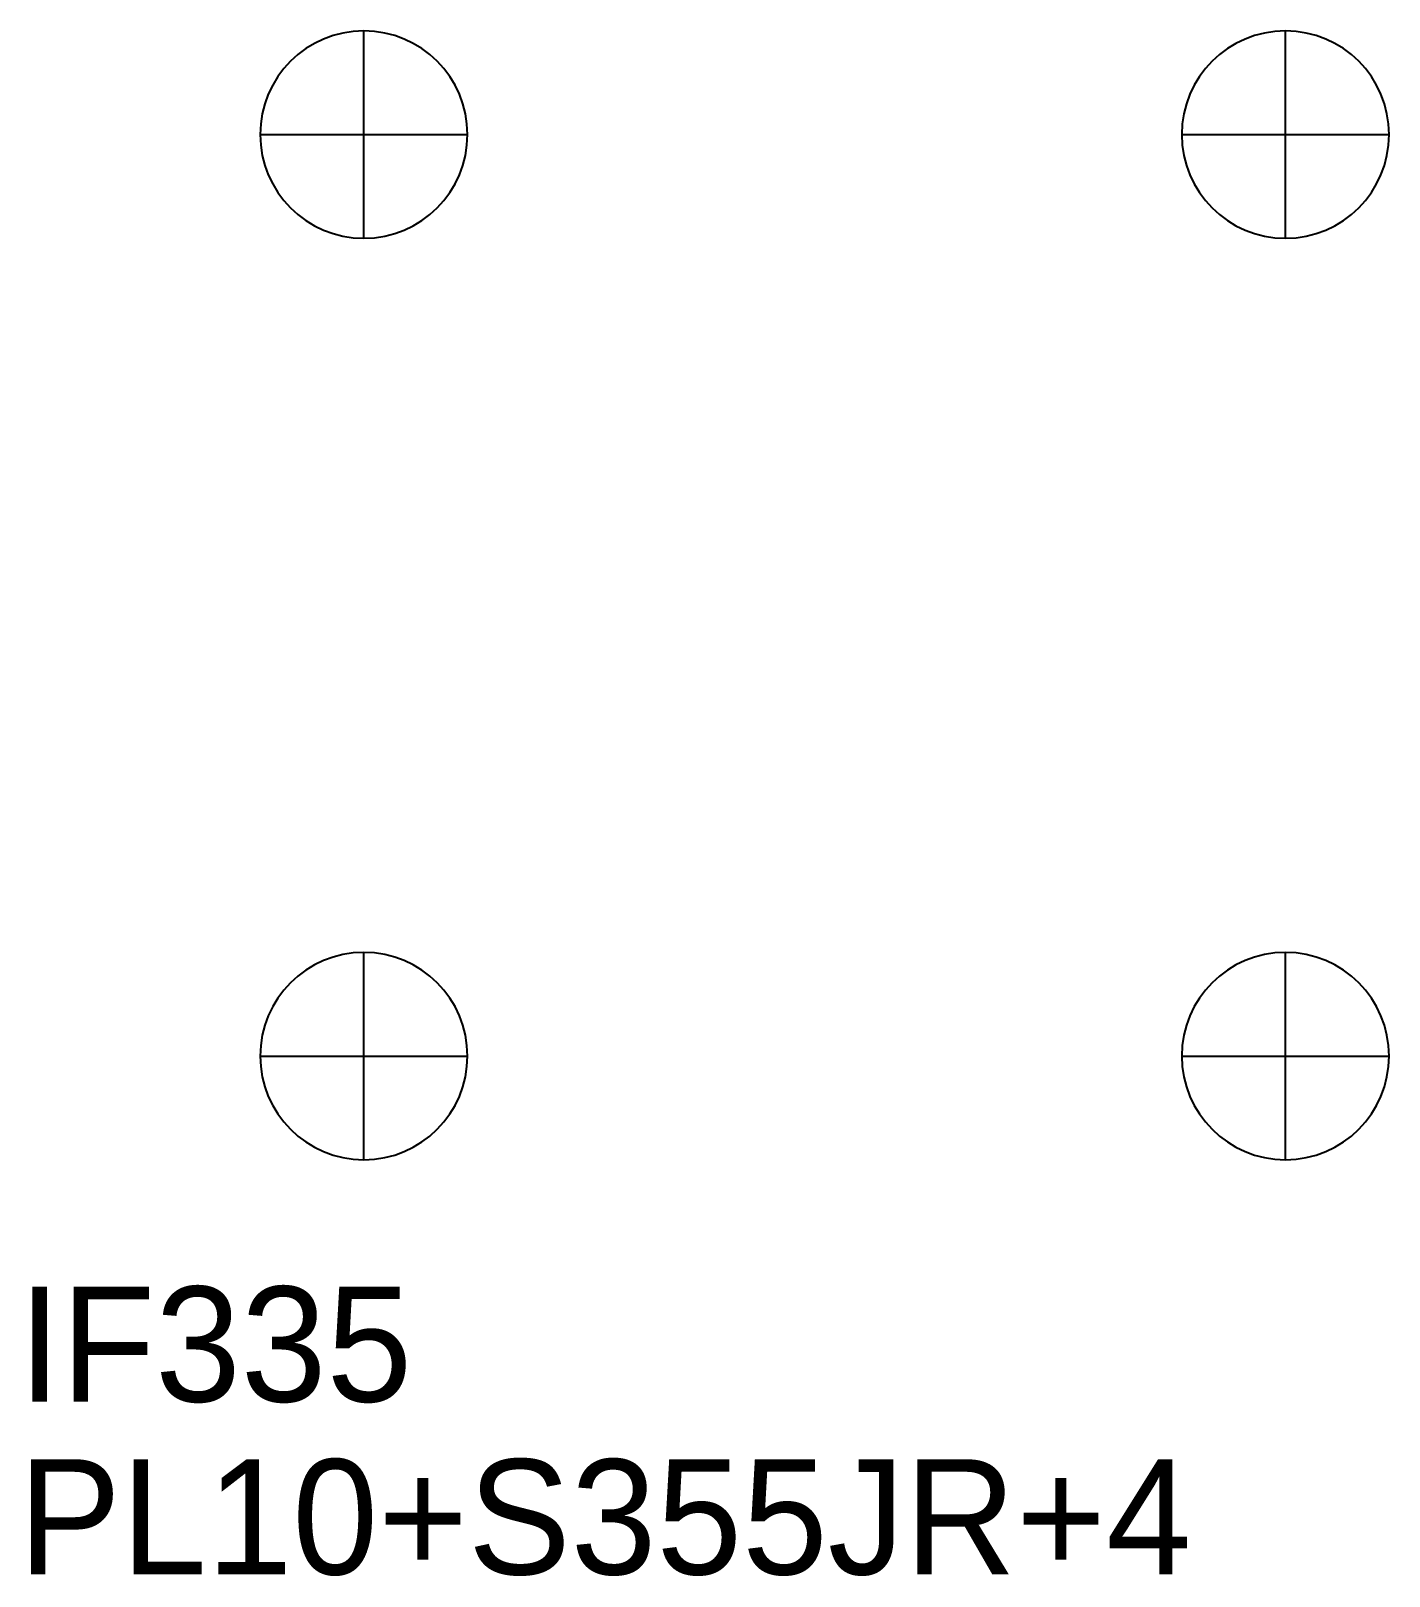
# Model space of a CAD drawing. Extents: x 0 to 5704, y 0 to 200.
# Drawn here: x 31.1 to 149, y 14.9 to 149 of the extents above; entities that cross this region are included whole.
import ezdxf

# ---------------------------------------------------------------- set-up
doc = ezdxf.new("R2010")
doc.units = 0
for name, color, linetype in [('18', 7, 'CONTINUOUS'), ('SCRIBE', 3, 'CONTINUOUS'), ('TEXT', 7, 'CONTINUOUS')]:
    doc.layers.add(name, color=color, linetype=linetype)

msp = doc.modelspace()

# ---------------------------------------------------------------- texts
at = {"layer": 'SCRIBE', "color": 3}
msp.add_text('IF335', height=10, dxfattribs=at).set_placement((30, 30))
at = {"layer": 'TEXT', "color": 7}
msp.add_text('PL10+S355JR+4', height=10, dxfattribs=at).set_placement((30, 15))

# ---------------------------------------------------------------- linework, layer by layer
at = {"layer": '18', "color": 7, "linetype": 'CONTINUOUS'}
for p, q in [((60, 131.01), (60, 149.01)), ((140, 131.01), (140, 149.01)), ((51, 140.01), (69, 140.01)), ((131, 140.01), (149, 140.01)), ((60, 51.01), (60, 69.01)), ((140, 51.01), (140, 69.01)), ((51, 60.01), (69, 60.01)), ((131, 60.01), (149, 60.01))]:
    msp.add_line(p, q, dxfattribs=at)
for points in [[(60, 149.01, 1), (60, 131.01, 1)], [(140, 149.01, 1), (140, 131.01, 1)], [(60, 69.01, 1), (60, 51.01, 1)], [(140, 69.01, 1), (140, 51.01, 1)]]:
    msp.add_lwpolyline(points, format="xyb", close=True, dxfattribs=at)

msp.set_redraw_order([(e.dxf.handle, doc.entitydb.next_handle()) for e in msp.query("TEXT MTEXT ATTDEF DIMENSION ARC_DIMENSION")])  # texts and dimensions are drawn at this point

doc.saveas('drawing.dxf')
